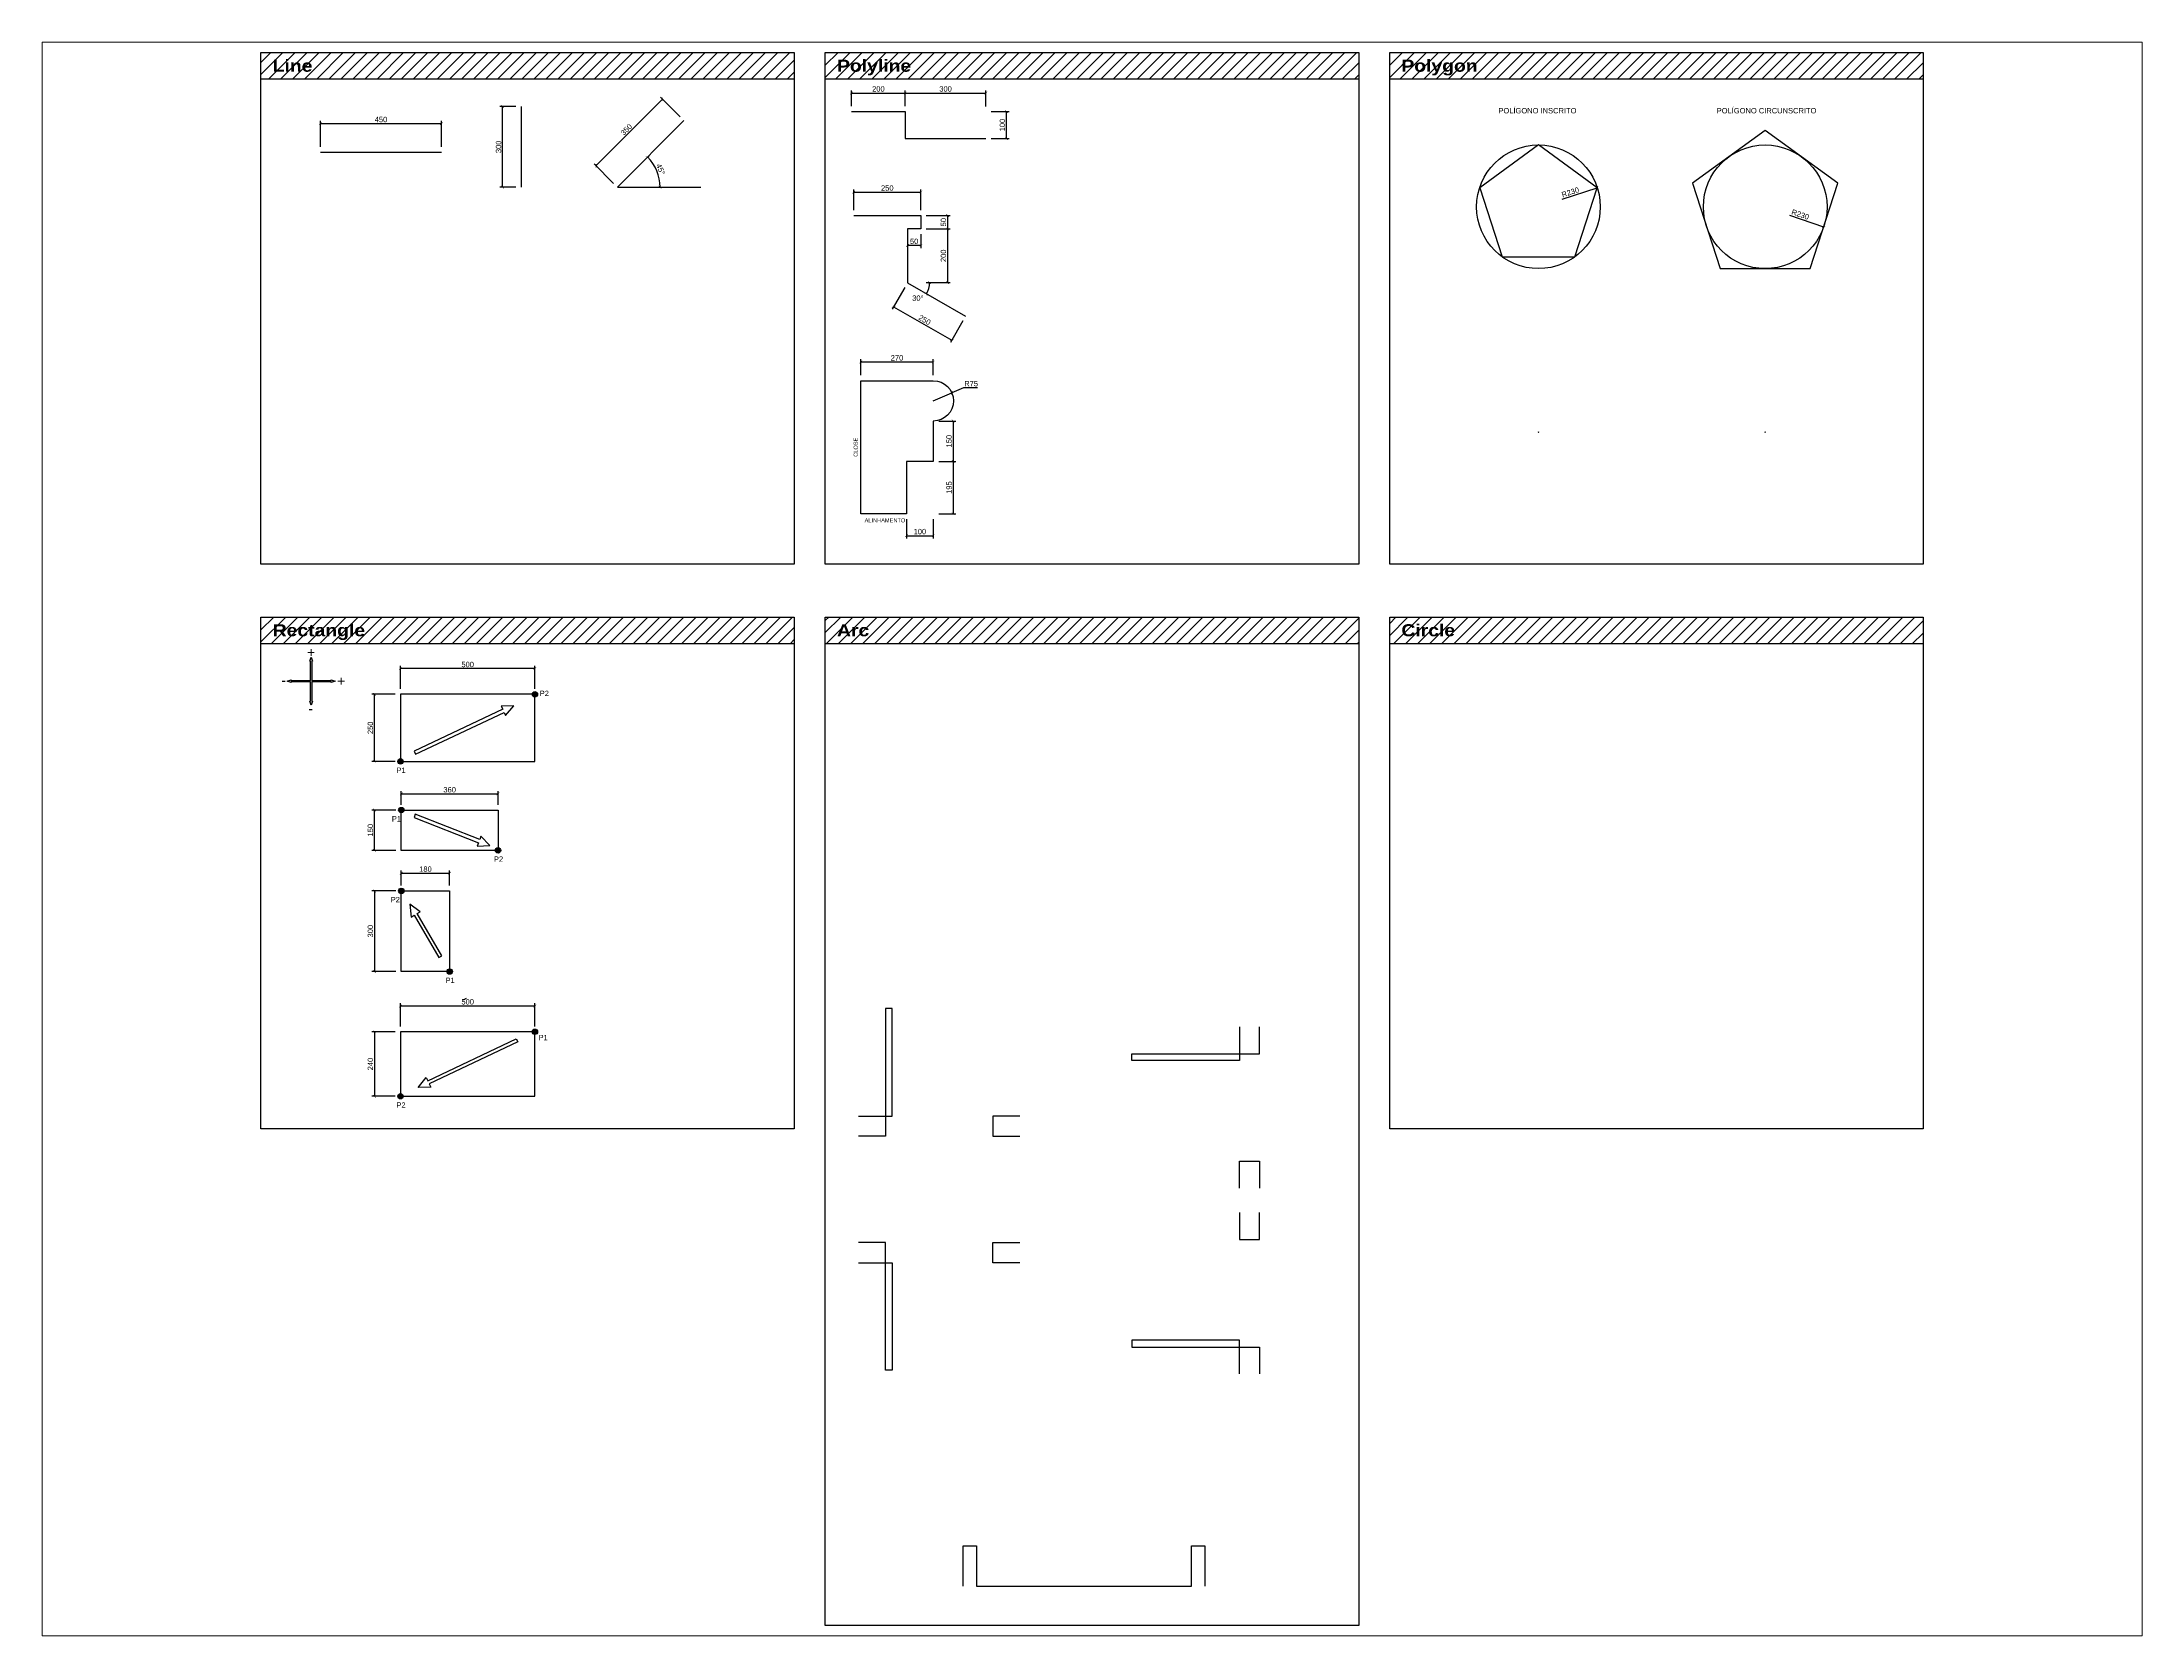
# Paper-space layout 'Layout1' of a CAD drawing. Header units: centimetres. Extents: x 26 to 231, y 20 to 176.
# The model-space entities are those that its viewports show. They can reach past a viewport. Long polylines and large blocks are cut down to what shows.
import ezdxf

# ---------------------------------------------------------------- set-up
doc = ezdxf.new("R2010")
doc.units = ezdxf.units.CM
doc.header["$LTSCALE"] = 4
doc.header["$PDMODE"] = 3
doc.linetypes.add('DASHED2', pattern=[9.525, 6.35, -3.175])
for name, color, linetype in [('Cotas', 1, 'Continuous'), ('Desenhos', 7, 'Continuous'), ('Setas e indicações', 2, 'Continuous'), ('Textos', 2, 'Continuous')]:
    doc.layers.add(name, color=color, linetype=linetype)
doc.styles.add('André1', font='', dxfattribs={"height": 30})
doc.styles.add('style1', font='arial.ttf')
doc.styles.get('André1').set_extended_font_data('Arial Black')
doc.dimstyles.new('André', dxfattribs={"dimtxt": 20, "dimasz": 10, "dimexe": 10, "dimexo": 20, "dimgap": 5, "dimtad": 1, "dimtoh": 1, "dimtxsty": 'style1', "dimblk": 'ARCHTICK', "dimcen": 5, "dimadec": 0, "dimazin": 0, "dimtfac": 1, "dimtmove": 0, "dimatfit": 3, "dimfxl": 1.25, "dimarcsym": 0})

# ---------------------------------------------------------------- blocks, each defined once
blk = doc.blocks.new('_ArchTick')
at = {"color": 0, "linetype": 'ByBlock', "const_width": 0.15}
blk.add_lwpolyline([(-0.5, -0.5), (0.5, 0.5)], dxfattribs=at)
blk = doc.blocks.new('*D3')
at = {"layer": 'Cotas', "color": 0, "lineweight": -2, "transparency": 16777216}
for p, q in [((-7.7, 759.6), (-7.7, 855.5)), ((-7.7, 845.5), (442.3, 845.5)), ((442.3, 759.6), (442.3, 855.5))]:
    blk.add_line(p, q, dxfattribs=at)
at = {"layer": 'Defpoints', "color": 0, "transparency": 16777216}
for p in [(442.3, 845.5), (-7.7, 739.6), (442.3, 739.6)]:
    blk.add_point(p, dxfattribs=at)
at = {"layer": 'Cotas', "color": 0, "lineweight": -2, "transparency": 16777216, "xscale": 10, "yscale": 10, "zscale": 10, "rotation": 180}
blk.add_blockref('_ArchTick', (-7.7, 845.5), dxfattribs=at)
at = {"layer": 'Cotas', "color": 0, "lineweight": -2, "transparency": 16777216, "xscale": 10, "yscale": 10, "zscale": 10}
blk.add_blockref('_ArchTick', (442.3, 845.5), dxfattribs=at)
at = {"layer": 'Cotas', "color": 0, "transparency": 16777216, "insert": (217.3, 860.8), "char_height": 20, "attachment_point": 5, "style": 'style1'}
blk.add_mtext('450', dxfattribs=at)
blk = doc.blocks.new('*D4')
at = {"layer": 'Cotas', "color": 0, "lineweight": -2, "transparency": 16777216}
for p, q in [((719.1, 909.2), (660, 909.2)), ((670, 609.2), (670, 909.2)), ((719.1, 609.2), (660, 609.2))]:
    blk.add_line(p, q, dxfattribs=at)
at = {"layer": 'Defpoints', "color": 0, "transparency": 16777216}
for p in [(670, 909.2), (739.1, 909.2), (739.1, 609.2)]:
    blk.add_point(p, dxfattribs=at)
at = {"layer": 'Cotas', "color": 0, "lineweight": -2, "transparency": 16777216, "xscale": 10, "yscale": 10, "zscale": 10}
for p, rotation in [((670, 909.2), 90), ((670, 609.2), 270)]:
    blk.add_blockref('_ArchTick', p, dxfattribs=dict(at, rotation=rotation))
at = {"layer": 'Cotas', "color": 0, "transparency": 16777216, "insert": (654.8, 759.2), "char_height": 20, "attachment_point": 5, "rotation": 90, "style": 'style1'}
blk.add_mtext('300', dxfattribs=at)
blk = doc.blocks.new('*D5')
at = {"layer": 'Cotas', "color": 0, "lineweight": -2, "transparency": 16777216}
for p, q in [((1330.3, 870.8), (1257.7, 943.4)), ((1017.3, 688.8), (1264.8, 936.3)), ((1082.8, 623.3), (1010.2, 695.9))]:
    blk.add_line(p, q, dxfattribs=at)
at = {"layer": 'Defpoints', "color": 0, "transparency": 16777216}
for p in [(1264.8, 936.3), (1344.4, 856.6), (1096.9, 609.2)]:
    blk.add_point(p, dxfattribs=at)
at = {"layer": 'Cotas', "color": 0, "lineweight": -2, "transparency": 16777216, "xscale": 10, "yscale": 10, "zscale": 10}
for p, rotation in [((1264.8, 936.3), 45), ((1017.3, 688.8), 225)]:
    blk.add_blockref('_ArchTick', p, dxfattribs=dict(at, rotation=rotation))
at = {"layer": 'Cotas', "color": 0, "transparency": 16777216, "insert": (1130.3, 823.3), "char_height": 20, "attachment_point": 5, "rotation": 45, "style": 'style1'}
blk.add_mtext('350', dxfattribs=at)
blk = doc.blocks.new('*D6')
at = {"layer": 'Cotas', "color": 0, "lineweight": -2, "transparency": 16777216}
blk.add_arc((1096.9, 609.2), 159, 0, 45, dxfattribs=at)
at = {"layer": 'Defpoints', "color": 0, "transparency": 16777216}
for p in [(1344.4, 856.6), (1250.5, 650.3), (1096.9, 609.2), (1096.9, 609.2), (1406.9, 609.2)]:
    blk.add_point(p, dxfattribs=at)
at = {"layer": 'Cotas', "color": 0, "lineweight": -2, "transparency": 16777216, "xscale": 10, "yscale": 10, "zscale": 10}
for p, rotation in [((1209.4, 721.6), 135), ((1255.9, 609.2), 270)]:
    blk.add_blockref('_ArchTick', p, dxfattribs=dict(at, rotation=rotation))
at = {"layer": 'Cotas', "color": 0, "transparency": 16777216, "insert": (1257.8, 675.8), "char_height": 20, "attachment_point": 5, "rotation": 292.5, "style": 'style1'}
blk.add_mtext('45°', dxfattribs=at)
blk = doc.blocks.new('*D7')
at = {"layer": 'Cotas', "color": 0, "lineweight": -2, "transparency": 16777216}
for p, q in [((1968.2, 910.2), (1968.2, 969.4)), ((1968.2, 959.4), (2168.2, 959.4)), ((2168.2, 910.2), (2168.2, 969.4))]:
    blk.add_line(p, q, dxfattribs=at)
at = {"layer": 'Defpoints', "color": 0, "transparency": 16777216}
for p in [(2168.2, 959.4), (1968.2, 890.2), (2168.2, 890.2)]:
    blk.add_point(p, dxfattribs=at)
at = {"layer": 'Cotas', "color": 0, "lineweight": -2, "transparency": 16777216, "xscale": 10, "yscale": 10, "zscale": 10, "rotation": 180}
blk.add_blockref('_ArchTick', (1968.2, 959.4), dxfattribs=at)
at = {"layer": 'Cotas', "color": 0, "lineweight": -2, "transparency": 16777216, "xscale": 10, "yscale": 10, "zscale": 10}
blk.add_blockref('_ArchTick', (2168.2, 959.4), dxfattribs=at)
at = {"layer": 'Cotas', "color": 0, "transparency": 16777216, "insert": (2068.2, 974.6), "char_height": 20, "attachment_point": 5, "style": 'style1'}
blk.add_mtext('200', dxfattribs=at)
blk = doc.blocks.new('*D8')
at = {"layer": 'Cotas', "color": 0, "lineweight": -2, "transparency": 16777216}
for p, q in [((2168.2, 910.2), (2168.2, 969.4)), ((2168.2, 959.4), (2468.2, 959.4)), ((2468.2, 909.8), (2468.2, 969.4))]:
    blk.add_line(p, q, dxfattribs=at)
at = {"layer": 'Defpoints', "color": 0, "transparency": 16777216}
for p in [(2468.2, 959.4), (2168.2, 890.2), (2468.2, 889.8)]:
    blk.add_point(p, dxfattribs=at)
at = {"layer": 'Cotas', "color": 0, "lineweight": -2, "transparency": 16777216, "xscale": 10, "yscale": 10, "zscale": 10, "rotation": 180}
blk.add_blockref('_ArchTick', (2168.2, 959.4), dxfattribs=at)
at = {"layer": 'Cotas', "color": 0, "lineweight": -2, "transparency": 16777216, "xscale": 10, "yscale": 10, "zscale": 10}
blk.add_blockref('_ArchTick', (2468.2, 959.4), dxfattribs=at)
at = {"layer": 'Cotas', "color": 0, "transparency": 16777216, "insert": (2318.2, 974.6), "char_height": 20, "attachment_point": 5, "style": 'style1'}
blk.add_mtext('300', dxfattribs=at)
blk = doc.blocks.new('*D9')
at = {"layer": 'Cotas', "color": 0, "lineweight": -2, "transparency": 16777216}
for p, q in [((2488.2, 890.2), (2554.8, 890.2)), ((2544.8, 790.2), (2544.8, 890.2)), ((2488.2, 790.2), (2554.8, 790.2))]:
    blk.add_line(p, q, dxfattribs=at)
at = {"layer": 'Defpoints', "color": 0, "transparency": 16777216}
for p in [(2468.2, 890.2), (2544.8, 890.2), (2468.2, 790.2)]:
    blk.add_point(p, dxfattribs=at)
at = {"layer": 'Cotas', "color": 0, "lineweight": -2, "transparency": 16777216, "xscale": 10, "yscale": 10, "zscale": 10}
for p, rotation in [((2544.8, 890.2), 90), ((2544.8, 790.2), 270)]:
    blk.add_blockref('_ArchTick', p, dxfattribs=dict(at, rotation=rotation))
at = {"layer": 'Cotas', "color": 0, "transparency": 16777216, "insert": (2529.6, 840.2), "char_height": 20, "attachment_point": 5, "rotation": 90, "style": 'style1'}
blk.add_mtext('100', dxfattribs=at)
blk = doc.blocks.new('*D10')
at = {"layer": 'Cotas', "color": 0, "lineweight": -2, "transparency": 16777216}
for p, q in [((1976.3, 524), (1976.3, 600.7)), ((1976.3, 590.7), (2226.3, 590.7)), ((2226.3, 524), (2226.3, 600.7))]:
    blk.add_line(p, q, dxfattribs=at)
at = {"layer": 'Defpoints', "color": 0, "transparency": 16777216}
for p in [(2226.3, 590.7), (1976.3, 504), (2226.3, 504)]:
    blk.add_point(p, dxfattribs=at)
at = {"layer": 'Cotas', "color": 0, "lineweight": -2, "transparency": 16777216, "xscale": 10, "yscale": 10, "zscale": 10, "rotation": 180}
blk.add_blockref('_ArchTick', (1976.3, 590.7), dxfattribs=at)
at = {"layer": 'Cotas', "color": 0, "lineweight": -2, "transparency": 16777216, "xscale": 10, "yscale": 10, "zscale": 10}
blk.add_blockref('_ArchTick', (2226.3, 590.7), dxfattribs=at)
at = {"layer": 'Cotas', "color": 0, "transparency": 16777216, "insert": (2101.3, 605.9), "char_height": 20, "attachment_point": 5, "style": 'style1'}
blk.add_mtext('250', dxfattribs=at)
blk = doc.blocks.new('*D11')
at = {"layer": 'Cotas', "color": 0, "lineweight": -2, "transparency": 16777216}
for p, q in [((2246.3, 504), (2335.5, 504)), ((2325.5, 504), (2325.5, 454)), ((2246.3, 454), (2335.5, 454))]:
    blk.add_line(p, q, dxfattribs=at)
at = {"layer": 'Defpoints', "color": 0, "transparency": 16777216}
for p in [(2226.3, 504), (2226.3, 454), (2325.5, 454)]:
    blk.add_point(p, dxfattribs=at)
at = {"layer": 'Cotas', "color": 0, "lineweight": -2, "transparency": 16777216, "xscale": 10, "yscale": 10, "zscale": 10}
for p, rotation in [((2325.5, 504), 90), ((2325.5, 454), 270)]:
    blk.add_blockref('_ArchTick', p, dxfattribs=dict(at, rotation=rotation))
at = {"layer": 'Cotas', "color": 0, "transparency": 16777216, "insert": (2310.3, 479), "char_height": 20, "attachment_point": 5, "rotation": 90, "style": 'style1'}
blk.add_mtext('50', dxfattribs=at)
blk = doc.blocks.new('*D12')
at = {"layer": 'Cotas', "color": 0, "lineweight": -2, "transparency": 16777216}
for p, q in [((2246.3, 454), (2335.5, 454)), ((2325.5, 454), (2325.5, 254)), ((2246.3, 254), (2335.5, 254))]:
    blk.add_line(p, q, dxfattribs=at)
at = {"layer": 'Defpoints', "color": 0, "transparency": 16777216}
for p in [(2226.3, 454), (2226.3, 254), (2325.5, 254)]:
    blk.add_point(p, dxfattribs=at)
at = {"layer": 'Cotas', "color": 0, "lineweight": -2, "transparency": 16777216, "xscale": 10, "yscale": 10, "zscale": 10}
for p, rotation in [((2325.5, 454), 90), ((2325.5, 254), 270)]:
    blk.add_blockref('_ArchTick', p, dxfattribs=dict(at, rotation=rotation))
at = {"layer": 'Cotas', "color": 0, "transparency": 16777216, "insert": (2310.3, 354), "char_height": 20, "attachment_point": 5, "rotation": 90, "style": 'style1'}
blk.add_mtext('200', dxfattribs=at)
blk = doc.blocks.new('*D13')
at = {"layer": 'Cotas', "color": 0, "lineweight": -2, "transparency": 16777216}
for p, q in [((2176.3, 434), (2176.3, 382.4)), ((2226.3, 392.4), (2176.3, 392.4)), ((2226.3, 434), (2226.3, 382.4))]:
    blk.add_line(p, q, dxfattribs=at)
at = {"layer": 'Defpoints', "color": 0, "transparency": 16777216}
for p in [(2176.3, 454), (2176.3, 392.4), (2226.3, 454)]:
    blk.add_point(p, dxfattribs=at)
at = {"layer": 'Cotas', "color": 0, "lineweight": -2, "transparency": 16777216, "xscale": 10, "yscale": 10, "zscale": 10, "rotation": 180}
blk.add_blockref('_ArchTick', (2176.3, 392.4), dxfattribs=at)
at = {"layer": 'Cotas', "color": 0, "lineweight": -2, "transparency": 16777216, "xscale": 10, "yscale": 10, "zscale": 10}
blk.add_blockref('_ArchTick', (2226.3, 392.4), dxfattribs=at)
at = {"layer": 'Cotas', "color": 0, "transparency": 16777216, "insert": (2201.3, 407.6), "char_height": 20, "attachment_point": 5, "style": 'style1'}
blk.add_mtext('50', dxfattribs=at)
blk = doc.blocks.new('*D14')
at = {"layer": 'Cotas', "color": 0, "lineweight": -2, "transparency": 16777216}
for p, q in [((2166.3, 236.6), (2119.7, 155.9)), ((2124.7, 164.5), (2341.2, 39.5)), ((2382.8, 111.6), (2336.2, 30.9))]:
    blk.add_line(p, q, dxfattribs=at)
at = {"layer": 'Defpoints', "color": 0, "transparency": 16777216}
for p in [(2176.3, 254), (2392.8, 129), (2341.2, 39.5)]:
    blk.add_point(p, dxfattribs=at)
at = {"layer": 'Cotas', "color": 0, "lineweight": -2, "transparency": 16777216, "xscale": 10, "yscale": 10, "zscale": 10}
for p, rotation in [((2124.7, 164.5), 150), ((2341.2, 39.5), 329.9999999999999)]:
    blk.add_blockref('_ArchTick', p, dxfattribs=dict(at, rotation=rotation))
at = {"layer": 'Cotas', "color": 0, "transparency": 16777216, "insert": (2240.5, 115.2), "char_height": 20, "attachment_point": 5, "rotation": 330, "style": 'style1'}
blk.add_mtext('250', dxfattribs=at)
blk = doc.blocks.new('*D15')
at = {"layer": 'Cotas', "color": 0, "lineweight": -2, "transparency": 16777216}
blk.add_arc((2176.3, 254), 82.6, 330, 0, dxfattribs=at)
at = {"layer": 'Defpoints', "color": 0, "transparency": 16777216}
for p in [(2176.3, 254), (2176.3, 254), (2257.6, 239.6), (2584.5, 254), (2392.8, 129)]:
    blk.add_point(p, dxfattribs=at)
at = {"layer": 'Cotas', "color": 0, "lineweight": -2, "transparency": 16777216, "xscale": 10, "yscale": 10, "zscale": 10}
for p, rotation in [((2258.8, 254), 90), ((2247.8, 212.7), 240.0000000000001)]:
    blk.add_blockref('_ArchTick', p, dxfattribs=dict(at, rotation=rotation))
at = {"layer": 'Cotas', "color": 0, "transparency": 16777216, "insert": (2215.1, 196.3), "char_height": 20, "attachment_point": 5, "style": 'style1'}
blk.add_mtext('30°', dxfattribs=at)
blk = doc.blocks.new('*D16')
at = {"layer": 'Cotas', "color": 0, "lineweight": -2, "transparency": 16777216}
for p, q in [((2002.6, -90.7), (2002.6, -31)), ((2002.6, -41), (2272.6, -41)), ((2272.6, -90.7), (2272.6, -31))]:
    blk.add_line(p, q, dxfattribs=at)
at = {"layer": 'Defpoints', "color": 0, "transparency": 16777216}
for p in [(2272.6, -41), (2002.6, -110.7), (2272.6, -110.7)]:
    blk.add_point(p, dxfattribs=at)
at = {"layer": 'Cotas', "color": 0, "lineweight": -2, "transparency": 16777216, "xscale": 10, "yscale": 10, "zscale": 10, "rotation": 180}
blk.add_blockref('_ArchTick', (2002.6, -41), dxfattribs=at)
at = {"layer": 'Cotas', "color": 0, "lineweight": -2, "transparency": 16777216, "xscale": 10, "yscale": 10, "zscale": 10}
blk.add_blockref('_ArchTick', (2272.6, -41), dxfattribs=at)
at = {"layer": 'Cotas', "color": 0, "transparency": 16777216, "insert": (2137.6, -25.8), "char_height": 20, "attachment_point": 5, "style": 'style1'}
blk.add_mtext('270', dxfattribs=at)
blk = doc.blocks.new('*D17')
at = {"layer": 'Cotas', "color": 0, "lineweight": -2, "transparency": 16777216}
for p, q in [((2272.6, -185.7), (2341.4, -155.7)), ((2384.3, -137), (2341.4, -155.7)), ((2437.3, -137), (2384.3, -137))]:
    blk.add_line(p, q, dxfattribs=at)
at = {"layer": 'Defpoints', "color": 0, "transparency": 16777216}
for p in [(2341.4, -155.7), (2272.6, -185.7)]:
    blk.add_point(p, dxfattribs=at)
at = {"layer": 'Cotas', "color": 0, "lineweight": -2, "transparency": 16777216, "xscale": 10, "yscale": 10, "zscale": 10, "rotation": 203.5678078805795}
blk.add_blockref('_ArchTick', (2341.4, -155.7), dxfattribs=at)
at = {"layer": 'Cotas', "color": 0, "transparency": 16777216, "insert": (2413.3, -121.8), "char_height": 20, "attachment_point": 5, "style": 'style1'}
blk.add_mtext('R75', dxfattribs=at)
blk = doc.blocks.new('*D18')
at = {"layer": 'Cotas', "color": 0, "lineweight": -2, "transparency": 16777216}
for p, q in [((2292.6, -260.7), (2356.4, -260.7)), ((2346.4, -260.7), (2346.4, -410.7)), ((2292.6, -410.7), (2356.4, -410.7))]:
    blk.add_line(p, q, dxfattribs=at)
at = {"layer": 'Defpoints', "color": 0, "transparency": 16777216}
for p in [(2272.6, -260.7), (2272.6, -410.7), (2346.4, -410.7)]:
    blk.add_point(p, dxfattribs=at)
at = {"layer": 'Cotas', "color": 0, "lineweight": -2, "transparency": 16777216, "xscale": 10, "yscale": 10, "zscale": 10}
for p, rotation in [((2346.4, -260.7), 90), ((2346.4, -410.7), 270)]:
    blk.add_blockref('_ArchTick', p, dxfattribs=dict(at, rotation=rotation))
at = {"layer": 'Cotas', "color": 0, "transparency": 16777216, "insert": (2331.2, -335.7), "char_height": 20, "attachment_point": 5, "rotation": 90, "style": 'style1'}
blk.add_mtext('150', dxfattribs=at)
blk = doc.blocks.new('*D19')
at = {"layer": 'Cotas', "color": 0, "lineweight": -2, "transparency": 16777216}
for p, q in [((2292.6, -410.7), (2356.4, -410.7)), ((2346.4, -410.7), (2346.4, -605.7)), ((2292.6, -605.7), (2356.4, -605.7))]:
    blk.add_line(p, q, dxfattribs=at)
at = {"layer": 'Defpoints', "color": 0, "transparency": 16777216}
for p in [(2272.6, -410.7), (2272.6, -605.7), (2346.4, -605.7)]:
    blk.add_point(p, dxfattribs=at)
at = {"layer": 'Cotas', "color": 0, "lineweight": -2, "transparency": 16777216, "xscale": 10, "yscale": 10, "zscale": 10}
for p, rotation in [((2346.4, -410.7), 90), ((2346.4, -605.7), 270)]:
    blk.add_blockref('_ArchTick', p, dxfattribs=dict(at, rotation=rotation))
at = {"layer": 'Cotas', "color": 0, "transparency": 16777216, "insert": (2331.2, -508.2), "char_height": 20, "attachment_point": 5, "rotation": 90, "style": 'style1'}
blk.add_mtext('195', dxfattribs=at)
blk = doc.blocks.new('*D20')
at = {"layer": 'Cotas', "color": 0, "lineweight": -2, "transparency": 16777216}
for p, q in [((2172.6, -625.7), (2172.6, -697.3)), ((2172.6, -687.3), (2272.6, -687.3)), ((2272.6, -625.7), (2272.6, -697.3))]:
    blk.add_line(p, q, dxfattribs=at)
at = {"layer": 'Defpoints', "color": 0, "transparency": 16777216}
for p in [(2172.6, -605.7), (2272.6, -605.7), (2272.6, -687.3)]:
    blk.add_point(p, dxfattribs=at)
at = {"layer": 'Cotas', "color": 0, "lineweight": -2, "transparency": 16777216, "xscale": 10, "yscale": 10, "zscale": 10, "rotation": 180}
blk.add_blockref('_ArchTick', (2172.6, -687.3), dxfattribs=at)
at = {"layer": 'Cotas', "color": 0, "lineweight": -2, "transparency": 16777216, "xscale": 10, "yscale": 10, "zscale": 10}
blk.add_blockref('_ArchTick', (2272.6, -687.3), dxfattribs=at)
at = {"layer": 'Cotas', "color": 0, "transparency": 16777216, "insert": (2222.6, -672), "char_height": 20, "attachment_point": 5, "style": 'style1'}
blk.add_mtext('100', dxfattribs=at)
blk = doc.blocks.new('*D21')
at = {"layer": 'Cotas', "color": 0, "lineweight": -2, "transparency": 16777216}
blk.add_line((4612.9, 564.6), (4743.4, 606.5), dxfattribs=at)
at = {"layer": 'Defpoints', "color": 0, "transparency": 16777216}
for p in [(4743.4, 606.5), (4524.4, 536.2)]:
    blk.add_point(p, dxfattribs=at)
at = {"layer": 'Cotas', "color": 0, "lineweight": -2, "transparency": 16777216, "xscale": 10, "yscale": 10, "zscale": 10, "rotation": 17.80382895421117}
blk.add_blockref('_ArchTick', (4743.4, 606.5), dxfattribs=at)
at = {"layer": 'Cotas', "color": 0, "transparency": 16777216, "insert": (4643.1, 590.3), "char_height": 20, "attachment_point": 5, "rotation": 17.80383, "style": 'style1'}
blk.add_mtext('R230', dxfattribs=at)
blk = doc.blocks.new('*D22')
at = {"layer": 'Cotas', "color": 0, "lineweight": -2, "transparency": 16777216}
blk.add_line((5459.1, 505), (5585.7, 461.5), dxfattribs=at)
at = {"layer": 'Defpoints', "color": 0, "transparency": 16777216}
for p in [(5368.2, 536.2), (5585.7, 461.5)]:
    blk.add_point(p, dxfattribs=at)
at = {"layer": 'Cotas', "color": 0, "lineweight": -2, "transparency": 16777216, "xscale": 10, "yscale": 10, "zscale": 10, "rotation": 341.0408258316259}
blk.add_blockref('_ArchTick', (5585.7, 461.5), dxfattribs=at)
at = {"layer": 'Cotas', "color": 0, "transparency": 16777216, "insert": (5498.7, 507.4), "char_height": 20, "attachment_point": 5, "rotation": 341.04083, "style": 'style1'}
blk.add_mtext('R230', dxfattribs=at)
blk = doc.blocks.new('*D23')
at = {"layer": 'Cotas', "color": 0, "lineweight": -2, "transparency": 16777216}
for p, q in [((289.9, -1257), (289.9, -1171.6)), ((789.9, -1257), (789.9, -1171.6)), ((789.9, -1181.6), (289.9, -1181.6))]:
    blk.add_line(p, q, dxfattribs=at)
at = {"layer": 'Defpoints', "color": 0, "transparency": 16777216}
for p in [(289.9, -1181.6), (289.9, -1277), (789.9, -1277)]:
    blk.add_point(p, dxfattribs=at)
at = {"layer": 'Cotas', "color": 0, "lineweight": -2, "transparency": 16777216, "xscale": 10, "yscale": 10, "zscale": 10, "rotation": 180}
blk.add_blockref('_ArchTick', (289.9, -1181.6), dxfattribs=at)
at = {"layer": 'Cotas', "color": 0, "lineweight": -2, "transparency": 16777216, "xscale": 10, "yscale": 10, "zscale": 10}
blk.add_blockref('_ArchTick', (789.9, -1181.6), dxfattribs=at)
at = {"layer": 'Cotas', "color": 0, "transparency": 16777216, "insert": (539.9, -1166.4), "char_height": 20, "attachment_point": 5, "style": 'style1'}
blk.add_mtext('500', dxfattribs=at)
blk = doc.blocks.new('*D24')
at = {"layer": 'Cotas', "color": 0, "lineweight": -2, "transparency": 16777216}
for p, q in [((269.9, -1277), (183, -1277)), ((193, -1527), (193, -1277)), ((269.9, -1527), (183, -1527))]:
    blk.add_line(p, q, dxfattribs=at)
at = {"layer": 'Defpoints', "color": 0, "transparency": 16777216}
for p in [(193, -1277), (289.9, -1277), (289.9, -1527)]:
    blk.add_point(p, dxfattribs=at)
at = {"layer": 'Cotas', "color": 0, "lineweight": -2, "transparency": 16777216, "xscale": 10, "yscale": 10, "zscale": 10}
for p, rotation in [((193, -1277), 90), ((193, -1527), 270)]:
    blk.add_blockref('_ArchTick', p, dxfattribs=dict(at, rotation=rotation))
at = {"layer": 'Cotas', "color": 0, "transparency": 16777216, "insert": (177.8, -1402), "char_height": 20, "attachment_point": 5, "rotation": 90, "style": 'style1'}
blk.add_mtext('250', dxfattribs=at)
blk = doc.blocks.new('*D25')
at = {"layer": 'Cotas', "color": 0, "lineweight": -2, "transparency": 16777216}
for p, q in [((272.8, -1707.8), (183, -1707.8)), ((193, -1857.8), (193, -1707.8)), ((272.8, -1857.8), (183, -1857.8))]:
    blk.add_line(p, q, dxfattribs=at)
at = {"layer": 'Defpoints', "color": 0, "transparency": 16777216}
for p in [(193, -1707.8), (292.8, -1707.8), (292.8, -1857.8)]:
    blk.add_point(p, dxfattribs=at)
at = {"layer": 'Cotas', "color": 0, "lineweight": -2, "transparency": 16777216, "xscale": 10, "yscale": 10, "zscale": 10}
for p, rotation in [((193, -1707.8), 90), ((193, -1857.8), 270)]:
    blk.add_blockref('_ArchTick', p, dxfattribs=dict(at, rotation=rotation))
at = {"layer": 'Cotas', "color": 0, "transparency": 16777216, "insert": (177.8, -1782.8), "char_height": 20, "attachment_point": 5, "rotation": 90, "style": 'style1'}
blk.add_mtext('150', dxfattribs=at)
blk = doc.blocks.new('*D26')
at = {"layer": 'Cotas', "color": 0, "lineweight": -2, "transparency": 16777216}
for p, q in [((292.8, -1687.8), (292.8, -1637.5)), ((652.8, -1687.8), (652.8, -1637.5)), ((292.8, -1647.5), (652.8, -1647.5))]:
    blk.add_line(p, q, dxfattribs=at)
at = {"layer": 'Defpoints', "color": 0, "transparency": 16777216}
for p in [(292.8, -1707.8), (652.8, -1647.5), (652.8, -1707.8)]:
    blk.add_point(p, dxfattribs=at)
at = {"layer": 'Cotas', "color": 0, "lineweight": -2, "transparency": 16777216, "xscale": 10, "yscale": 10, "zscale": 10, "rotation": 180}
blk.add_blockref('_ArchTick', (292.8, -1647.5), dxfattribs=at)
at = {"layer": 'Cotas', "color": 0, "lineweight": -2, "transparency": 16777216, "xscale": 10, "yscale": 10, "zscale": 10}
blk.add_blockref('_ArchTick', (652.8, -1647.5), dxfattribs=at)
at = {"layer": 'Cotas', "color": 0, "transparency": 16777216, "insert": (472.8, -1632.3), "char_height": 20, "attachment_point": 5, "style": 'style1'}
blk.add_mtext('360', dxfattribs=at)
blk = doc.blocks.new('*D27')
at = {"layer": 'Cotas', "color": 0, "lineweight": -2, "transparency": 16777216}
for p, q in [((272.8, -2008.5), (183, -2008.5)), ((193, -2008.5), (193, -2308.5)), ((272.8, -2308.5), (183, -2308.5))]:
    blk.add_line(p, q, dxfattribs=at)
at = {"layer": 'Defpoints', "color": 0, "transparency": 16777216}
for p in [(292.8, -2008.5), (193, -2308.5), (292.8, -2308.5)]:
    blk.add_point(p, dxfattribs=at)
at = {"layer": 'Cotas', "color": 0, "lineweight": -2, "transparency": 16777216, "xscale": 10, "yscale": 10, "zscale": 10}
for p, rotation in [((193, -2008.5), 90), ((193, -2308.5), 270)]:
    blk.add_blockref('_ArchTick', p, dxfattribs=dict(at, rotation=rotation))
at = {"layer": 'Cotas', "color": 0, "transparency": 16777216, "insert": (177.8, -2158.5), "char_height": 20, "attachment_point": 5, "rotation": 90, "style": 'style1'}
blk.add_mtext('300', dxfattribs=at)
blk = doc.blocks.new('*D28')
at = {"layer": 'Cotas', "color": 0, "lineweight": -2, "transparency": 16777216}
for p, q in [((292.8, -1988.5), (292.8, -1932.9)), ((292.8, -1942.9), (472.8, -1942.9)), ((472.8, -1988.5), (472.8, -1932.9))]:
    blk.add_line(p, q, dxfattribs=at)
at = {"layer": 'Defpoints', "color": 0, "transparency": 16777216}
for p in [(472.8, -1942.9), (292.8, -2008.5), (472.8, -2008.5)]:
    blk.add_point(p, dxfattribs=at)
at = {"layer": 'Cotas', "color": 0, "lineweight": -2, "transparency": 16777216, "xscale": 10, "yscale": 10, "zscale": 10, "rotation": 180}
blk.add_blockref('_ArchTick', (292.8, -1942.9), dxfattribs=at)
at = {"layer": 'Cotas', "color": 0, "lineweight": -2, "transparency": 16777216, "xscale": 10, "yscale": 10, "zscale": 10}
blk.add_blockref('_ArchTick', (472.8, -1942.9), dxfattribs=at)
at = {"layer": 'Cotas', "color": 0, "transparency": 16777216, "insert": (382.8, -1927.7), "char_height": 20, "attachment_point": 5, "style": 'style1'}
blk.add_mtext('180', dxfattribs=at)
blk = doc.blocks.new('*D29')
at = {"layer": 'Cotas', "color": 0, "lineweight": -2, "transparency": 16777216}
for p, q in [((269.9, -2532.6), (183, -2532.6)), ((193, -2532.6), (193, -2772.6)), ((269.9, -2772.6), (183, -2772.6))]:
    blk.add_line(p, q, dxfattribs=at)
at = {"layer": 'Defpoints', "color": 0, "transparency": 16777216}
for p in [(289.9, -2532.6), (193, -2772.6), (289.9, -2772.6)]:
    blk.add_point(p, dxfattribs=at)
at = {"layer": 'Cotas', "color": 0, "lineweight": -2, "transparency": 16777216, "xscale": 10, "yscale": 10, "zscale": 10}
for p, rotation in [((193, -2532.6), 90), ((193, -2772.6), 270)]:
    blk.add_blockref('_ArchTick', p, dxfattribs=dict(at, rotation=rotation))
at = {"layer": 'Cotas', "color": 0, "transparency": 16777216, "insert": (177.8, -2652.6), "char_height": 20, "attachment_point": 5, "rotation": 90, "style": 'style1'}
blk.add_mtext('240', dxfattribs=at)
blk = doc.blocks.new('*D30')
at = {"layer": 'Cotas', "color": 0, "lineweight": -2, "transparency": 16777216}
for p, q in [((289.9, -2512.6), (289.9, -2426.4)), ((289.9, -2436.4), (789.9, -2436.4)), ((789.9, -2512.6), (789.9, -2426.4))]:
    blk.add_line(p, q, dxfattribs=at)
at = {"layer": 'Defpoints', "color": 0, "transparency": 16777216}
for p in [(789.9, -2436.4), (289.9, -2532.6), (789.9, -2532.6)]:
    blk.add_point(p, dxfattribs=at)
at = {"layer": 'Cotas', "color": 0, "lineweight": -2, "transparency": 16777216, "xscale": 10, "yscale": 10, "zscale": 10, "rotation": 180}
blk.add_blockref('_ArchTick', (289.9, -2436.4), dxfattribs=at)
at = {"layer": 'Cotas', "color": 0, "lineweight": -2, "transparency": 16777216, "xscale": 10, "yscale": 10, "zscale": 10}
blk.add_blockref('_ArchTick', (789.9, -2436.4), dxfattribs=at)
at = {"layer": 'Cotas', "color": 0, "transparency": 16777216, "insert": (539.9, -2421.2), "char_height": 20, "attachment_point": 5, "style": 'style1'}
blk.add_mtext('500', dxfattribs=at)

msp = doc.modelspace()

# ---------------------------------------------------------------- hatches: boundary and pattern name
at = {"layer": 'Cotas'}
msp.add_hatch(color=256, dxfattribs=at).paths.add_polyline_path([(46.547, -1228.427), (31.723, -1223.566), (31.723, -1225.764), (-40.416, -1225.764), (-40.389, -1153.625), (-37.864, -1153.625), (-42.726, -1138.801), (-47.587, -1153.625), (-45.389, -1153.625), (-45.389, -1225.764), (-117.528, -1225.764), (-117.528, -1223.566), (-132.352, -1228.427), (-117.528, -1233.289), (-117.528, -1230.708), (-45.389, -1230.735), (-45.389, -1302.876), (-47.587, -1302.876), (-42.726, -1317.7), (-37.864, -1302.876), (-40.445, -1302.876), (-40.418, -1230.737), (31.723, -1230.764), (31.723, -1233.289)])
at = {"layer": 'Setas e indicações'}
for points in [[(799.948, -1277.006), (789.948, -1277.006), (789.948, -1267.006, 0.41421356), (779.948, -1277.006, 1)], [(789.948, -1267.006), (789.948, -1277.006), (799.948, -1277.006, 0.41421356)], [(299.948, -1527.006), (289.948, -1527.006), (289.948, -1517.006, 0.41421356), (279.948, -1527.006, 1)], [(299.948, -1527.006, 0.41421356), (289.948, -1517.006), (289.948, -1527.006)], [(302.846, -1707.831), (292.846, -1707.831), (292.846, -1697.831, 0.41421356), (282.846, -1707.831, 1)], [(302.846, -1707.831, 0.41421356), (292.846, -1697.831), (292.846, -1707.831)], [(662.845, -1857.835), (652.845, -1857.835), (652.845, -1847.835, 0.41421356), (642.845, -1857.835, 1)], [(662.845, -1857.835, 0.41421356), (652.845, -1847.835), (652.845, -1857.835)], [(302.846, -2008.463), (292.846, -2008.463), (292.846, -1998.463, 0.41421356), (282.846, -2008.463, 1)], [(302.846, -2008.463, 0.41421356), (292.846, -1998.463), (292.846, -2008.463)], [(482.846, -2308.463), (472.846, -2308.463), (472.846, -2298.463, 0.41421356), (462.846, -2308.463, 1)], [(482.846, -2308.463, 0.41421356), (472.846, -2298.463), (472.846, -2308.463)], [(799.948, -2532.555), (789.948, -2532.555), (789.948, -2522.555, 0.41421356), (779.948, -2532.555, 1)], [(799.948, -2532.555, 0.41421356), (789.948, -2522.555), (789.948, -2532.555)], [(299.948, -2772.555), (289.948, -2772.555), (289.948, -2762.555, 0.41421356), (279.948, -2772.555, 1)], [(299.948, -2772.555, 0.41421356), (289.948, -2762.555), (289.948, -2772.555)]]:
    msp.add_hatch(color=256, dxfattribs=at).paths.add_polyline_path(points)
at = {"layer": 'Textos'}
h = msp.add_hatch(dxfattribs=at)
h.set_pattern_fill('ANSI31', color=256, scale=10, style=0)
h.paths.add_polyline_path([(-229.235, 1109.895), (-229.235, 1010.674), (1755.395, 1010.674), (1755.395, 1109.895)])
h.paths.add_polyline_path([(-197.156, 1026.349), (-27.562, 1026.349), (-27.562, 1094.954), (-197.156, 1094.954)], flags=24)
h = msp.add_hatch(dxfattribs=at)
h.set_pattern_fill('ANSI31', color=256, scale=10, style=0)
h.paths.add_polyline_path([(3855.395, 1109.895), (1870.765, 1109.895), (1870.765, 1010.674), (3855.395, 1010.674)])
h.paths.add_polyline_path([(1899.721, 1010.733), (2201.23, 1010.733), (2201.23, 1098.078), (1899.721, 1098.078)], flags=24)
h = msp.add_hatch(dxfattribs=at)
h.set_pattern_fill('ANSI31', color=256, scale=10, style=0)
h.set_pattern_definition([(45, (2100, 0), (-22.45064, 22.45064), [])])
h.paths.add_polyline_path([(5955.395, 1109.895), (3970.765, 1109.895), (3970.765, 1010.674), (5955.395, 1010.674)])
h.paths.add_polyline_path([(3999.721, 1010.733), (4301.23, 1010.733), (4301.23, 1098.078), (3999.721, 1098.078)], flags=24)
h = msp.add_hatch(dxfattribs=at)
h.set_pattern_fill('ANSI31', color=256, scale=10, style=0)
h.paths.add_polyline_path([(1755.395, -990.105), (-229.235, -990.105), (-229.235, -1089.326), (1755.395, -1089.326)])
h.paths.add_polyline_path([(-200.279, -1089.267), (178.154, -1089.267), (178.154, -1001.922), (-200.279, -1001.922)], flags=24)
h = msp.add_hatch(dxfattribs=at)
h.set_pattern_fill('ANSI31', color=256, scale=10, style=0)
h.paths.add_polyline_path([(3855.395, -990.105), (1870.765, -990.105), (1870.765, -1089.326), (3855.395, -1089.326)])
h.paths.add_polyline_path([(1902.844, -1073.651), (2044.444, -1073.651), (2044.444, -1005.046), (1902.844, -1005.046)], flags=24)
h = msp.add_hatch(dxfattribs=at)
h.set_pattern_fill('ANSI31', color=256, scale=10, style=0)
h.paths.add_polyline_path([(5955.395, -990.105), (3970.765, -990.105), (3970.765, -1089.326), (5955.395, -1089.326)])
h.paths.add_polyline_path([(4002.645, -1073.881), (4228.443, -1073.881), (4228.443, -1004.079), (4002.645, -1004.079)], flags=24)

# ---------------------------------------------------------------- linework, layer by layer
at = {"layer": 'Cotas'}
msp.add_line((1096.944, 609.156), (1406.903, 609.156), dxfattribs=at)
at = {"layer": 'Desenhos'}
for p, q in [((739.059, 909.156), (739.059, 609.156)), ((1096.944, 609.156), (1344.431, 856.643)), ((-7.711, 739.607), (442.289, 739.607))]:
    msp.add_line(p, q, dxfattribs=at)
for points in [[(1968.202, 890.249), (2168.202, 890.249), (2168.202, 790.249), (2468.202, 790.249)], [(1976.287, 503.956), (2226.287, 503.956), (2226.287, 453.956), (2176.287, 453.956), (2176.287, 253.956), (2392.793, 128.956)]]:
    msp.add_lwpolyline(points, dxfattribs=at)
for points in [[(5368.159, 820.475), (5097.778, 624.032), (5201.054, 306.18), (5535.264, 306.18), (5638.54, 624.032)], [(4524.449, 766.18), (4305.706, 607.254), (4389.259, 350.106), (4659.64, 350.106), (4743.192, 607.254)], [(289.948, -1527.006), (789.948, -1527.006), (789.948, -1277.006), (289.948, -1277.006)], [(292.846, -1707.831), (652.845, -1707.831), (652.845, -1857.835), (292.846, -1857.835)], [(292.846, -2008.463), (472.846, -2008.463), (472.846, -2308.463), (292.846, -2308.463)], [(789.948, -2532.555), (289.948, -2532.555), (289.948, -2772.555), (789.948, -2772.555)]]:
    msp.add_lwpolyline(points, close=True, dxfattribs=at)
msp.add_lwpolyline([(2002.622, -110.727), (2272.622, -110.727, -1), (2272.622, -260.727), (2272.622, -410.727), (2172.622, -410.727), (2172.622, -605.727), (2002.622, -605.727)], format="xyb", close=True, dxfattribs=at)
at = {"layer": 'Desenhos', "color": 2}
for points in [[(2094.16, -2846.368), (2119.16, -2846.368), (2119.16, -2446.368), (2094.16, -2446.368)], [(3411.587, -2614.35), (3411.587, -2639.35), (3011.587, -2639.35), (3011.587, -2614.35)], [(2094.16, -3391.717), (2119.16, -3391.717), (2119.16, -3791.717), (2094.16, -3791.717)], [(3411.587, -3705.259), (3411.587, -3680.259), (3011.587, -3680.259), (3011.587, -3705.259)]]:
    msp.add_lwpolyline(points, close=True, dxfattribs=at)
at = {"layer": 'Desenhos', "color": 6}
for points in [[(3411.587, -2514.35), (3411.587, -2614.35), (3486.587, -2614.35), (3486.587, -2514.35)], [(1994.16, -2846.368), (2094.16, -2846.368), (2094.16, -2921.368), (1994.16, -2921.368)], [(2594.16, -2846.368), (2494.16, -2846.368), (2494.16, -2921.368), (2594.16, -2921.368)], [(3411.587, -3114.35), (3411.587, -3014.35), (3486.587, -3014.35), (3486.587, -3114.35)], [(3411.587, -3205.259), (3411.587, -3305.259), (3486.587, -3305.259), (3486.587, -3205.259)], [(1994.16, -3391.717), (2094.16, -3391.717), (2094.16, -3316.717), (1994.16, -3316.717)], [(2594.16, -3391.717), (2494.16, -3391.717), (2494.16, -3316.717), (2594.16, -3316.717)], [(3411.587, -3805.259), (3411.587, -3705.259), (3486.587, -3705.259), (3486.587, -3805.259)], [(2383.471, -4595.036), (2383.471, -4445.036), (2433.471, -4445.036), (2433.471, -4595.036)], [(2433.471, -4595.036), (3233.471, -4595.036), (3233.471, -4445.036), (3283.471, -4445.036), (3283.471, -4595.036)]]:
    msp.add_lwpolyline(points, dxfattribs=at)
at = {"layer": 'Desenhos', "color": 40, "linetype": 'DASHED2'}
for centre in [(4524.449, 536.18), (5368.159, 536.18)]:
    msp.add_circle(centre, 230, dxfattribs=at)
at = {"layer": 'Desenhos', "color": 2}
for p in [(4524.449, -301.48), (5368.159, -301.48)]:
    msp.add_point(p, dxfattribs=at)
at = {"layer": 'Setas e indicações'}
for points in [[(-47.587, -1302.876), (-45.389, -1302.876), (-45.389, -1230.735), (-117.528, -1230.708), (-117.528, -1233.289), (-132.352, -1228.427), (-117.528, -1223.566), (-117.528, -1225.764), (-45.389, -1225.764), (-45.389, -1153.625), (-47.587, -1153.625), (-42.726, -1138.801), (-37.864, -1153.625), (-40.389, -1153.625), (-40.416, -1225.764), (31.723, -1225.764), (31.723, -1223.566), (46.547, -1228.427), (31.723, -1233.289), (31.723, -1230.764), (-40.418, -1230.737), (-40.445, -1302.876), (-37.864, -1302.876), (-42.726, -1317.7), (-47.587, -1302.876)], [(524.496, -2413.959), (535.531, -2407.534)]]:
    msp.add_lwpolyline(points, dxfattribs=at)
for points in [[(712.091, -1320.327), (664.503, -1321.278), (670.105, -1333.122), (340.69, -1488.925), (346.149, -1500.468), (675.565, -1344.665), (681.167, -1356.51)], [(340.168, -1735.152), (579.956, -1829.423), (575.162, -1841.618), (622.707, -1839.37), (589.422, -1805.346), (584.628, -1817.54), (344.84, -1723.269)], [(443.844, -2250.083), (352.157, -2092.632), (363.48, -2086.039), (324.787, -2058.318), (329.8, -2105.651), (341.123, -2099.058), (432.81, -2256.509)], [(355.027, -2739.303), (385.858, -2703.04), (391.49, -2714.87), (720.503, -2558.219), (725.992, -2569.748), (396.98, -2726.399), (402.612, -2738.229)]]:
    msp.add_lwpolyline(points, close=True, dxfattribs=at)
for centre in [(789.948, -1277.006), (289.948, -1527.006), (292.846, -1707.831), (652.845, -1857.835), (292.846, -2008.463), (472.846, -2308.463), (789.948, -2532.555), (289.948, -2772.555)]:
    msp.add_circle(centre, 10, dxfattribs=at)
at = {"layer": 'Textos'}
for points in [[(-229.235, 1109.895), (1755.395, 1109.895), (1755.395, -793.334), (-229.235, -793.334)], [(-229.235, 1109.895), (1755.395, 1109.895), (1755.395, 1010.674), (-229.235, 1010.674)], [(1870.765, 1109.895), (3855.395, 1109.895), (3855.395, -793.334), (1870.765, -793.334)], [(1870.765, 1109.895), (3855.395, 1109.895), (3855.395, 1010.674), (1870.765, 1010.674)], [(3970.765, 1109.895), (5955.395, 1109.895), (5955.395, -793.334), (3970.765, -793.334)], [(3970.765, 1109.895), (5955.395, 1109.895), (5955.395, 1010.674), (3970.765, 1010.674)], [(-229.235, -990.105), (1755.395, -990.105), (1755.395, -2893.334), (-229.235, -2893.334)], [(-229.235, -990.105), (1755.395, -990.105), (1755.395, -1089.326), (-229.235, -1089.326)], [(1870.765, -990.105), (3855.395, -990.105), (3855.395, -4740.816), (1870.765, -4740.816)], [(1870.765, -990.105), (3855.395, -990.105), (3855.395, -1089.326), (1870.765, -1089.326)], [(3970.765, -990.105), (5955.395, -990.105), (5955.395, -2893.334), (3970.765, -2893.334)], [(3970.765, -990.105), (5955.395, -990.105), (5955.395, -1089.326), (3970.765, -1089.326)]]:
    msp.add_lwpolyline(points, close=True, dxfattribs=at)

# ---------------------------------------------------------------- texts
for s, height, style, p in [('Line', 45, 'André1', (-185.722, 1038.52)), ('Polyline', 45, 'André1', (1914.278, 1038.52)), ('Polygon', 45, 'André1', (4014.278, 1038.52)), ('POLÍGONO INSCRITO', 20, 'style1', (4375.472, 883.69)), ('POLÍGONO CIRCUNSCRITO', 20, 'style1', (5187.748, 883.69)), ('ALINHAMENTO', 15, 'style1', (2016.851, -637.468)), ('Rectangle', 45, 'André1', (-185.722, -1061.48)), ('Circle', 45, 'André1', (4014.278, -1061.48)), ('Arc', 45, 'André1', (1914.278, -1061.48)), ('+', 36.718, 'style1', (-58.071, -1139.103)), ('-', 36.718, 'style1', (-153.54, -1243.144)), ('+', 36.718, 'style1', (54.181, -1246.659)), ('P2', 20, 'style1', (807.916, -1283.834)), ('-', 36.718, 'style1', (-52.515, -1348.664)), ('P1', 20, 'style1', (274.684, -1569.566)), ('P1', 20, 'style1', (257.778, -1750.391)), ('P2', 20, 'style1', (637.58, -1900.395)), ('P2', 20, 'style1', (253.492, -2051.023)), ('P1', 20, 'style1', (457.582, -2351.023)), ('P1', 20, 'style1', (803.727, -2563.956)), ('P2', 20, 'style1', (274.684, -2815.115))]:
    msp.add_text(s, height=height, dxfattribs=dict(at, style=style)).set_placement(p)
at = {"layer": 'Textos', "style": 'style1'}
msp.add_text('CLOSE', height=15, rotation=90, dxfattribs=at).set_placement((1991.187, -393.74))

# ---------------------------------------------------------------- dimensions: what is measured, and where the dimension line sits
at = {"layer": 'Cotas'}
for p1, p2, distance, picture, middle in [((1096.944, 609.156), (1344.431, 856.643), 112.67, '*D5', (1130.257, 823.33)), ((2176.287, 253.956), (2392.793, 128.956), -103.265, '*D14', (2240.513, 115.2))]:
    dim = msp.add_aligned_dim(p1=p1, p2=p2, distance=distance, dimstyle='André', dxfattribs=at)
    dim.commit()
    dim.dimension.update_dxf_attribs({"geometry": picture, "text_midpoint": middle})
for base, p1, p2, picture, middle in [((2168.202, 959.406), (1968.202, 890.249), (2168.202, 890.249), '*D7', (2068.202, 974.617)), ((2468.202, 959.406), (2168.202, 890.249), (2468.202, 889.827), '*D8', (2318.202, 974.624)), ((442.289, 845.544), (-7.711, 739.607), (442.289, 739.607), '*D3', (217.289, 860.755)), ((2226.287, 590.732), (1976.287, 503.956), (2226.287, 503.956), '*D10', (2101.287, 605.944)), ((2176.287, 392.355), (2226.287, 453.956), (2176.287, 453.956), '*D13', (2201.287, 407.566)), ((2272.622, -41.026), (2002.622, -110.727), (2272.622, -110.727), '*D16', (2137.622, -25.814)), ((2272.622, -687.254), (2172.622, -605.727), (2272.622, -605.727), '*D20', (2222.622, -672.043)), ((289.948, -1181.58), (789.948, -1277.006), (289.948, -1277.006), '*D23', (539.948, -1166.369)), ((652.845, -1647.47), (292.846, -1707.831), (652.845, -1707.831), '*D26', (472.846, -1632.251)), ((472.846, -1942.89), (292.846, -2008.463), (472.846, -2008.463), '*D28', (382.846, -1927.678)), ((789.948, -2436.366), (289.948, -2532.555), (789.948, -2532.555), '*D30', (539.948, -2421.155))]:
    dim = msp.add_linear_dim(base=base, p1=p1, p2=p2, dimstyle='André', dxfattribs=at)
    dim.commit()
    dim.dimension.update_dxf_attribs({"geometry": picture, "text_midpoint": middle})
for base, p1, p2, picture, middle in [((670.008, 909.156), (739.059, 609.156), (739.059, 909.156), '*D4', (654.79, 759.156)), ((2544.766, 890.249), (2468.202, 790.249), (2468.202, 890.249), '*D9', (2529.555, 840.249)), ((2325.474, 453.956), (2226.287, 503.956), (2226.287, 453.956), '*D11', (2310.263, 478.956)), ((2346.39, -410.727), (2272.622, -260.727), (2272.622, -410.727), '*D18', (2331.178, -335.727)), ((193.036, -1277.006), (289.948, -1527.006), (289.948, -1277.006), '*D24', (177.824, -1402.006)), ((193.036, -1707.831), (292.846, -1857.835), (292.846, -1707.831), '*D25', (177.824, -1782.833)), ((193.036, -2308.463), (292.846, -2008.463), (292.846, -2308.463), '*D27', (177.817, -2158.463)), ((193.036, -2772.555), (289.948, -2532.555), (289.948, -2772.555), '*D29', (177.824, -2652.555))]:
    dim = msp.add_linear_dim(base=base, p1=p1, p2=p2, angle=90, dimstyle='André', dxfattribs=at)
    dim.commit()
    dim.dimension.update_dxf_attribs({"geometry": picture, "text_midpoint": middle})
dim = msp.add_angular_dim_2l(base=(1250.519, 650.306), line1=((1096.944, 609.156), (1344.431, 856.643)), line2=((1096.944, 609.156), (1406.903, 609.156)), dimstyle='André', dxfattribs=at)
dim.commit()
dim.dimension.update_dxf_attribs({"geometry": '*D6', "text_midpoint": (1257.85, 675.805)})
for center, mpoint, picture, middle in [((4524.449, 536.18), (4743.434, 606.504), '*D21', (4647.733, 575.771)), ((5368.159, 536.18), (5585.682, 461.454), '*D22', (5493.71, 493.049)), ((2272.622, -185.727), (2341.366, -155.739), '*D17', (2413.313, -136.992))]:
    dim = msp.add_radius_dim(center=center, mpoint=mpoint, dimstyle='André', dxfattribs=at)
    dim.commit()
    dim.dimension.update_dxf_attribs({"geometry": picture, "text_midpoint": middle, "dimtype": 164})
for base, p1, p2, picture, middle in [((2325.474, 253.956), (2226.287, 453.956), (2226.287, 253.956), '*D12', (2310.263, 353.956)), ((2346.39, -605.727), (2272.622, -410.727), (2272.622, -605.727), '*D19', (2331.178, -508.227))]:
    dim = msp.add_linear_dim(base=base, p1=p1, p2=p2, angle=90, dimstyle='André', override={"dimtmove": 1}, dxfattribs=at)
    dim.commit()
    dim.dimension.update_dxf_attribs({"geometry": picture, "text_midpoint": middle})
dim = msp.add_angular_dim_2l(base=(2257.595, 239.619), line1=((2176.287, 253.956), (2584.477, 253.956)), line2=((2176.287, 253.956), (2392.793, 128.956)), dimstyle='André', dxfattribs=at)
dim.commit()
dim.dimension.update_dxf_attribs({"geometry": '*D15', "text_midpoint": (2215.06, 181.064), "dimtype": 162})

psp = doc.layouts.get("Layout1")

# ---------------------------------------------------------------- viewports
at = {"layer": 'Desenhos'}
psp.add_viewport(center=(128.5, 97.5), size=(205.6, 156), view_center_point=(2863.08, -1815.461), view_height=5929.24435, dxfattribs=at)

doc.saveas('drawing.dxf')
